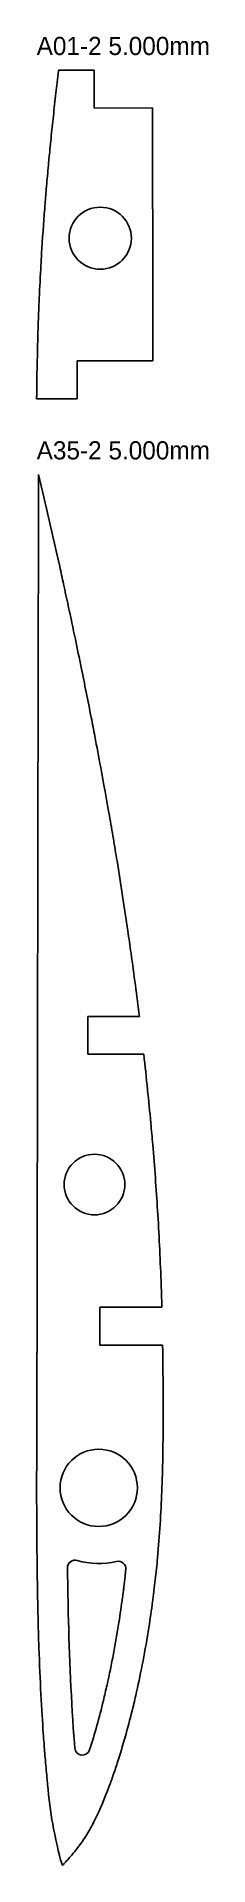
# Model space of a CAD drawing. Header units: millimetres. Extents: x 0 to 1220, y 0 to 2440.
# Drawn here: x 213.5 to 236.2, y 894.1 to 1135.6 of the extents above; entities that cross this region are included whole.
import ezdxf

# ---------------------------------------------------------------- set-up
doc = ezdxf.new("R2010")
doc.units = ezdxf.units.MM
doc.layers.add('CUT', color=1, linetype='Continuous')
doc.layers.add('LABELS_NONCUT', color=3, linetype='Continuous')

msp = doc.modelspace()

# ---------------------------------------------------------------- texts
at = {"layer": 'LABELS_NONCUT'}
for s, p in [('A01-2 5.000mm', (213.54, 1133.16)), ('A35-2 5.000mm', (213.54, 1079.76))]:
    msp.add_text(s, height=2.4, dxfattribs=at).set_placement(p)

# ---------------------------------------------------------------- linework, layer by layer
at = {"layer": 'CUT'}
for p, q in [((221.11, 1131.16, 0), (216.44, 1131.16, 0)), ((221.11, 1126.16, 0), (221.11, 1131.16, 0)), ((228.8, 1126.17, 0), (221.11, 1126.16, 0)), ((218.89, 1092.76, 0), (228.86, 1092.77, 0)), ((218.9, 1087.77, 0), (218.89, 1092.76, 0)), ((213.54, 1087.76, 0), (218.9, 1087.77, 0)), ((220.28, 1001.21, 0), (220.28, 1006.21, 0)), ((220.28, 1006.21, 0), (227.07, 1006.21, 0)), ((227.65, 1001.21, 0), (220.28, 1001.21, 0)), ((221.88, 962.81, 0), (221.88, 967.81, 0)), ((221.88, 967.81, 0), (230.04, 967.8, 0)), ((230.14, 962.8, 0), (221.88, 962.81, 0))]:
    msp.add_line(p, q, dxfattribs=at)
for centre, radius in [((221.92, 1108.97), 4.1), ((221.16, 984.01, 0), 4), ((221.72, 943.96), 5.1)]:
    msp.add_circle(centre, radius, dxfattribs=at)
for centre, radius, start, end in [((218.6, 933.41, 0), 1, 73.5649, -179.3901), ((221.72, 943.96, 0), 10, -106.4775, -76.4522), ((224.3, 933.27, 0), 1, -6.0193, 103.4701), ((219.57, 909.66, 0), 1, -175.4944, -17.5956)]:
    msp.add_arc(centre, radius, start, end, dxfattribs=at)
for points, knots in [([(216.44, 1131.16, 0), (216.4, 1130.9, 0), (216.37, 1130.65, 0), (216.34, 1130.39, 0), (216.31, 1130.15, 0), (216.28, 1129.9, 0), (216.25, 1129.65, 0), (216.22, 1129.39, 0), (216.19, 1129.14, 0), (216.16, 1128.88, 0), (216.11, 1128.38, 0), (216.05, 1127.88, 0), (215.99, 1127.38, 0), (215.88, 1126.37, 0), (215.77, 1125.37, 0), (215.66, 1124.39, 0), (215.56, 1123.4, 0), (215.46, 1122.43, 0), (215.36, 1121.47, 0), (215.31, 1120.98, 0), (215.27, 1120.51, 0), (215.22, 1120.03, 0), (215.2, 1119.8, 0), (215.17, 1119.56, 0), (215.15, 1119.32, 0), (215.14, 1119.21, 0), (215.13, 1119.09, 0), (215.12, 1118.97, 0), (215.11, 1118.91, 0), (215.11, 1118.86, 0), (215.1, 1118.8, 0), (215.1, 1118.74, 0), (215.09, 1118.68, 0), (215.09, 1118.62, 0), (215, 1117.68, 0), (214.92, 1116.76, 0), (214.84, 1115.85, 0), (214.84, 1115.82, 0), (214.83, 1115.79, 0), (214.83, 1115.76, 0), (214.83, 1115.73, 0), (214.83, 1115.7, 0), (214.82, 1115.67, 0), (214.82, 1115.61, 0), (214.81, 1115.55, 0), (214.81, 1115.49, 0), (214.8, 1115.37, 0), (214.79, 1115.25, 0), (214.78, 1115.13, 0), (214.76, 1114.88, 0), (214.74, 1114.64, 0), (214.72, 1114.4, 0), (214.71, 1114.27, 0), (214.7, 1114.15, 0), (214.69, 1114.03, 0), (214.68, 1113.9, 0), (214.67, 1113.78, 0), (214.66, 1113.66, 0), (214.65, 1113.53, 0), (214.64, 1113.41, 0), (214.63, 1113.29, 0), (214.62, 1113.16, 0), (214.61, 1113.04, 0), (214.6, 1112.91, 0), (214.44, 1110.85, 0), (214.3, 1108.88, 0), (214.19, 1106.98, 0), (214.17, 1106.63, 0), (214.15, 1106.28, 0), (214.13, 1105.93, 0), (214.11, 1105.58, 0), (214.09, 1105.24, 0), (214.07, 1104.9, 0), (213.99, 1103.39, 0), (213.92, 1101.94, 0), (213.86, 1100.54, 0), (213.83, 1099.78, 0), (213.8, 1099.04, 0), (213.77, 1098.31, 0), (213.73, 1097.14, 0), (213.7, 1096.01, 0), (213.67, 1094.93, 0), (213.65, 1094.37, 0), (213.64, 1093.83, 0), (213.63, 1093.29, 0), (213.62, 1092.73, 0), (213.6, 1092.18, 0), (213.59, 1091.65, 0), (213.58, 1091.08, 0), (213.58, 1090.52, 0), (213.57, 1089.97, 0), (213.56, 1089.4, 0), (213.55, 1088.84, 0), (213.55, 1088.3, 0), (213.54, 1088.12, 0), (213.54, 1087.94, 0), (213.54, 1087.76, 0)], [0, 0, 0, 0, 0.012993, 0.012993, 0.012993, 0.02575, 0.02575, 0.02575, 0.039021, 0.039021, 0.039021, 0.065282, 0.065282, 0.065282, 0.118625, 0.118625, 0.118625, 0.172642, 0.172642, 0.172642, 0.199764, 0.199764, 0.199764, 0.213316, 0.213316, 0.213316, 0.220088, 0.220088, 0.220088, 0.223472, 0.223472, 0.223472, 0.226856, 0.226856, 0.226856, 0.281604, 0.281604, 0.281604, 0.283398, 0.283398, 0.283398, 0.285197, 0.285197, 0.285197, 0.288814, 0.288814, 0.288814, 0.296118, 0.296118, 0.296118, 0.310984, 0.310984, 0.310984, 0.318538, 0.318538, 0.318538, 0.326164, 0.326164, 0.326164, 0.33386, 0.33386, 0.33386, 0.34162, 0.34162, 0.34162, 0.470576, 0.470576, 0.470576, 0.494673, 0.494673, 0.494673, 0.518842, 0.518842, 0.518842, 0.625173, 0.625173, 0.625173, 0.682952, 0.682952, 0.682952, 0.775917, 0.775917, 0.775917, 0.823378, 0.823378, 0.823378, 0.873267, 0.873267, 0.873267, 0.926076, 0.926076, 0.926076, 0.981758, 0.981758, 0.981758, 1, 1, 1, 1]), ([(228.86, 1092.77, 0), (228.86, 1093.49, 0), (228.86, 1094.22, 0), (228.85, 1094.95, 0), (228.85, 1095.47, 0), (228.85, 1095.99, 0), (228.85, 1096.52, 0), (228.85, 1098.13, 0), (228.85, 1099.79, 0), (228.84, 1101.46, 0), (228.84, 1101.89, 0), (228.84, 1102.33, 0), (228.84, 1102.77, 0), (228.84, 1103.2, 0), (228.84, 1103.64, 0), (228.84, 1104.07, 0), (228.84, 1104.19, 0), (228.84, 1104.3, 0), (228.84, 1104.41, 0), (228.84, 1104.53, 0), (228.84, 1104.64, 0), (228.84, 1104.76, 0), (228.84, 1105, 0), (228.84, 1105.25, 0), (228.84, 1105.49, 0), (228.83, 1106.59, 0), (228.83, 1107.69, 0), (228.83, 1108.79, 0), (228.83, 1109.37, 0), (228.83, 1109.96, 0), (228.83, 1110.54, 0), (228.83, 1111.65, 0), (228.83, 1112.76, 0), (228.82, 1113.86, 0), (228.82, 1114.82, 0), (228.82, 1115.77, 0), (228.82, 1116.71, 0), (228.82, 1117.2, 0), (228.82, 1117.69, 0), (228.82, 1118.18, 0), (228.82, 1118.41, 0), (228.82, 1118.64, 0), (228.82, 1118.87, 0), (228.82, 1119.01, 0), (228.82, 1119.15, 0), (228.81, 1119.3, 0), (228.81, 1119.43, 0), (228.81, 1119.56, 0), (228.81, 1119.7, 0), (228.81, 1120.03, 0), (228.81, 1120.36, 0), (228.81, 1120.69, 0), (228.81, 1121.12, 0), (228.81, 1121.56, 0), (228.81, 1121.99, 0), (228.81, 1122.24, 0), (228.81, 1122.48, 0), (228.81, 1122.73, 0), (228.81, 1122.86, 0), (228.81, 1122.99, 0), (228.81, 1123.12, 0), (228.81, 1123.19, 0), (228.81, 1123.26, 0), (228.81, 1123.33, 0), (228.81, 1123.36, 0), (228.81, 1123.39, 0), (228.81, 1123.43, 0), (228.81, 1123.46, 0), (228.81, 1123.5, 0), (228.81, 1123.53, 0), (228.81, 1124.12, 0), (228.8, 1124.69, 0), (228.8, 1125.26, 0), (228.8, 1125.57, 0), (228.8, 1125.87, 0), (228.8, 1126.17, 0)], [0, 0, 0, 0, 0.06719, 0.06719, 0.06719, 0.114302, 0.114302, 0.114302, 0.25936, 0.25936, 0.25936, 0.297194, 0.297194, 0.297194, 0.334769, 0.334769, 0.334769, 0.344384, 0.344384, 0.344384, 0.35441, 0.35441, 0.35441, 0.375485, 0.375485, 0.375485, 0.469912, 0.469912, 0.469912, 0.52007, 0.52007, 0.52007, 0.61635, 0.61635, 0.61635, 0.700437, 0.700437, 0.700437, 0.744572, 0.744572, 0.744572, 0.765445, 0.765445, 0.765445, 0.778586, 0.778586, 0.778586, 0.790812, 0.790812, 0.790812, 0.821424, 0.821424, 0.821424, 0.862269, 0.862269, 0.862269, 0.886036, 0.886036, 0.886036, 0.89871, 0.89871, 0.89871, 0.905233, 0.905233, 0.905233, 0.908541, 0.908541, 0.908541, 0.911878, 0.911878, 0.911878, 0.969173, 0.969173, 0.969173, 1, 1, 1, 1]), ([(216.93, 894.1, 0), (216.9, 894.18, 0), (216.88, 894.26, 0), (216.85, 894.35, 0), (216.8, 894.5, 0), (216.75, 894.67, 0), (216.7, 894.85, 0), (216.33, 896.22, 0), (215.78, 898.76, 0), (215.55, 900.14, 0), (215.27, 901.84, 0), (215.08, 903.63, 0), (214.91, 905.48, 0), (214.85, 906.18, 0), (214.76, 907.09, 0), (214.69, 908, 0), (214.62, 908.8, 0), (214.56, 909.61, 0), (214.51, 910.21, 0), (214.47, 910.72, 0), (214.45, 911.08, 0), (214.41, 911.52, 0), (214.31, 913.02, 0), (214.2, 914.77, 0), (214.1, 916.71, 0), (214, 918.6, 0), (213.91, 920.69, 0), (213.84, 922.83, 0), (213.79, 924.22, 0), (213.75, 925.64, 0), (213.72, 927.01, 0), (213.71, 927.45, 0), (213.7, 927.89, 0), (213.69, 928.36, 0), (213.66, 929.72, 0), (213.63, 931.23, 0), (213.62, 932.4, 0), (213.57, 935.82, 0), (213.55, 939.19, 0), (213.54, 942.04, 0), (213.54, 943.44, 0), (213.54, 944.58, 0), (213.54, 945.93, 0), (213.55, 947.25, 0), (213.55, 948.71, 0), (213.55, 950.3, 0), (213.56, 952.48, 0), (213.57, 954.92, 0), (213.57, 957.42, 0), (213.58, 958.18, 0), (213.58, 958.95, 0), (213.58, 959.71, 0), (213.58, 959.9, 0), (213.58, 960.09, 0), (213.58, 960.28, 0), (213.58, 960.56, 0), (213.58, 960.83, 0), (213.58, 961.15, 0), (213.58, 961.45, 0), (213.58, 961.77, 0), (213.59, 961.94, 0), (213.59, 964.93, 0), (213.6, 969.2, 0), (213.61, 973.62, 0), (213.61, 975.7, 0), (213.61, 977.6, 0), (213.62, 980.19, 0), (213.62, 982.71, 0), (213.63, 985.71, 0), (213.63, 988.1, 0), (213.63, 989.34, 0), (213.63, 990.4, 0), (213.63, 991.19, 0), (213.63, 991.97, 0), (213.64, 992.48, 0), (213.64, 992.72, 0), (213.64, 992.88, 0), (213.64, 993.18, 0), (213.64, 993.5, 0), (213.64, 993.63, 0), (213.64, 993.75, 0), (213.64, 993.87, 0), (213.64, 994.27, 0), (213.64, 994.64, 0), (213.64, 995.18, 0), (213.64, 995.7, 0), (213.64, 996.33, 0), (213.64, 997.03, 0), (213.65, 999.87, 0), (213.66, 1003.97, 0), (213.66, 1007.6, 0), (213.67, 1011.15, 0), (213.67, 1014.05, 0), (213.68, 1017.15, 0), (213.69, 1023.43, 0), (213.7, 1029.7, 0), (213.71, 1035.98, 0), (213.72, 1041.89, 0), (213.73, 1047.8, 0), (213.75, 1053.7, 0), (213.76, 1061.72, 0), (213.77, 1069.74, 0), (213.79, 1077.76, 0)], [0, 0, 0, 0, 0.021356, 0.021356, 0.021356, 0.055966, 0.055966, 0.055966, 0.307701, 0.307701, 0.307701, 0.61666, 0.61666, 0.61666, 0.73338, 0.73338, 0.73338, 0.834968, 0.834968, 0.834968, 0.923386, 0.923386, 0.923386, 1.223828, 1.223828, 1.223828, 1.517018, 1.517018, 1.517018, 1.706715, 1.706715, 1.706715, 1.766626, 1.766626, 1.766626, 1.94061, 1.94061, 1.94061, 2.452903, 2.452903, 2.452903, 2.70592, 2.70592, 2.70592, 2.952832, 2.952832, 2.952832, 3.289939, 3.289939, 3.289939, 3.393281, 3.393281, 3.393281, 3.419112, 3.419112, 3.419112, 3.457079, 3.457079, 3.457079, 3.494128, 3.494128, 3.494128, 4.11946, 4.11946, 4.11946, 4.413497, 4.413497, 4.413497, 4.700438, 4.700438, 4.700438, 4.848526, 4.848526, 4.848526, 4.99304, 4.99304, 4.99304, 5.09043, 5.09043, 5.09043, 5.127094, 5.127094, 5.127094, 5.251679, 5.251679, 5.251679, 5.373256, 5.373256, 5.373256, 5.863286, 5.863286, 5.863286, 6.34149, 6.34149, 6.34149, 7.310095, 7.310095, 7.310095, 8.221764, 8.221764, 8.221764, 9.459284, 9.459284, 9.459284, 9.459284]), ([(213.79, 1077.76, 0), (214.71, 1073.89, 0), (215.69, 1069.62, 0), (216.75, 1064.84, 0), (216.91, 1064.08, 0), (217.29, 1062.34, 0), (217.5, 1061.38, 0), (218.03, 1058.93, 0), (218.34, 1057.46, 0), (218.9, 1054.76, 0), (219.16, 1053.54, 0), (219.85, 1050.14, 0), (220.3, 1047.89, 0), (220.89, 1044.85, 0), (221.05, 1044.02, 0), (221.47, 1041.82, 0), (221.72, 1040.49, 0), (222.36, 1037.02, 0), (222.75, 1034.85, 0), (223.3, 1031.7, 0), (223.48, 1030.67, 0), (223.81, 1028.7, 0), (223.97, 1027.75, 0), (224.62, 1023.73, 0), (225.12, 1020.48, 0), (225.7, 1016.52, 0), (225.84, 1015.56, 0), (226.36, 1011.81, 0), (226.74, 1008.89, 0), (227.07, 1006.21, 0)], [0, 0, 0, 0, 0.0664853, 0.0664853, 0.0790967, 0.0790967, 0.0947894, 0.0947894, 0.1185118, 0.1185118, 0.1391589, 0.1391589, 0.1746662, 0.1746662, 0.1880336, 0.1880336, 0.2110219, 0.2110219, 0.2448091, 0.2448091, 0.2614964, 0.2614964, 0.2777809, 0.2777809, 0.3271012, 0.3271012, 0.3435815, 0.3435815, 0.3883801, 0.3883801, 0.3883801, 0.3883801]), ([(227.65, 1001.21, 0), (228, 998.08, 0), (228.32, 995.01, 0), (228.67, 991.2, 0), (228.75, 990.26, 0), (229.08, 986.43, 0), (229.3, 983.37, 0), (229.57, 979.03, 0), (229.65, 977.56, 0), (229.8, 974.43, 0), (229.87, 972.84, 0), (229.97, 970.1, 0), (230.01, 968.93, 0), (230.04, 967.8, 0)], [0, 0, 0, 0, 0.273528, 0.273528, 0.361862, 0.361862, 0.618389, 0.618389, 0.759497, 0.759497, 0.8972, 0.8972, 1, 1, 1, 1]), ([(230.14, 962.8, 0), (230.17, 960.85, 0), (230.19, 958.88, 0), (230.21, 956.28, 0), (230.21, 955.52, 0), (230.21, 954.08, 0), (230.21, 953.39, 0), (230.2, 949.57, 0), (230.14, 946.46, 0), (229.97, 942.03, 0), (229.9, 940.61, 0), (229.72, 937.69, 0), (229.61, 936.22, 0), (229.38, 933.76, 0), (229.28, 932.79, 0), (229.12, 931.33, 0), (229.06, 930.85, 0), (228.97, 930.14, 0), (228.94, 929.9, 0), (228.9, 929.55, 0), (228.88, 929.43, 0), (228.85, 929.2, 0), (228.84, 929.08, 0), (228.66, 927.79, 0), (228.5, 926.65, 0), (227.84, 922.48, 0), (227.29, 919.64, 0), (226.56, 916.37, 0), (226.4, 915.67, 0), (225.68, 912.72, 0), (225, 910.25, 0), (224.12, 907.47, 0), (223.91, 906.85, 0), (223.62, 905.99, 0), (223.52, 905.71, 0), (223.38, 905.31, 0), (223.33, 905.18, 0), (223.26, 905, 0), (223.24, 904.93, 0), (223.21, 904.84, 0), (223.2, 904.82, 0), (223.16, 904.72, 0), (223.13, 904.63, 0), (221.82, 901.09, 0), (220.69, 898.98, 0), (219.18, 896.69, 0), (218.69, 896.07, 0), (217.97, 895.24, 0), (217.61, 894.83, 0), (217.1, 894.28, 0), (217.02, 894.19, 0), (216.93, 894.1, 0)], [0, 0, 0, 0, 0.082684, 0.082684, 0.111898, 0.111898, 0.140407, 0.140407, 0.269169, 0.269169, 0.332764, 0.332764, 0.394823, 0.394823, 0.43539, 0.43539, 0.455425, 0.455425, 0.46532, 0.46532, 0.470208, 0.470208, 0.474977, 0.474977, 0.520301, 0.520301, 0.644833, 0.644833, 0.677058, 0.677058, 0.770641, 0.770641, 0.798827, 0.798827, 0.812748, 0.812748, 0.819623, 0.819623, 0.823019, 0.823019, 0.824696, 0.824696, 0.826333, 0.826333, 0.919885, 0.919885, 0.974185, 0.974185, 0.995743, 0.995743, 1, 1, 1, 1]), ([(218.57, 909.58, 0), (218.55, 909.87, 0), (218.53, 910.13, 0), (218.51, 910.37, 0), (218.48, 910.72, 0), (218.46, 911.01, 0), (218.44, 911.25, 0), (218.05, 916.64, 0), (217.8, 923, 0), (217.69, 928.46, 0), (217.65, 930.09, 0), (217.62, 931.72, 0), (217.6, 933.4, 0)], [0, 0, 0, 0, 0.021903, 0.021903, 0.021903, 0.053285, 0.053285, 0.053285, 0.78291, 0.78291, 0.78291, 1, 1, 1, 1]), ([(225.29, 933.16, 0), (225.26, 932.86, 0), (225.23, 932.56, 0), (225.2, 932.26, 0), (225.14, 931.8, 0), (225.09, 931.33, 0), (225.03, 930.86, 0), (225, 930.63, 0), (224.97, 930.4, 0), (224.94, 930.17, 0), (224.93, 930.06, 0), (224.92, 929.95, 0), (224.9, 929.83, 0), (224.89, 929.72, 0), (224.87, 929.61, 0), (224.85, 929.49, 0), (224.71, 928.39, 0), (224.55, 927.28, 0), (224.37, 926.16, 0), (223.94, 923.45, 0), (223.42, 920.66, 0), (222.81, 917.92, 0), (222.65, 917.23, 0), (222.49, 916.54, 0), (222.33, 915.86, 0), (221.79, 913.64, 0), (221.19, 911.46, 0), (220.52, 909.36, 0)], [0, 0, 0, 0, 0.03921, 0.03921, 0.03921, 0.100061, 0.100061, 0.100061, 0.129828, 0.129828, 0.129828, 0.144448, 0.144448, 0.144448, 0.159178, 0.159178, 0.159178, 0.29996, 0.29996, 0.29996, 0.638496, 0.638496, 0.638496, 0.72378, 0.72378, 0.72378, 1, 1, 1, 1])]:
    msp.add_open_spline(points, degree=3, knots=knots, dxfattribs=at)

msp.set_redraw_order([(e.dxf.handle, doc.entitydb.next_handle()) for e in msp.query("TEXT MTEXT ATTDEF DIMENSION ARC_DIMENSION")])  # texts and dimensions are drawn at this point

doc.saveas('drawing.dxf')
